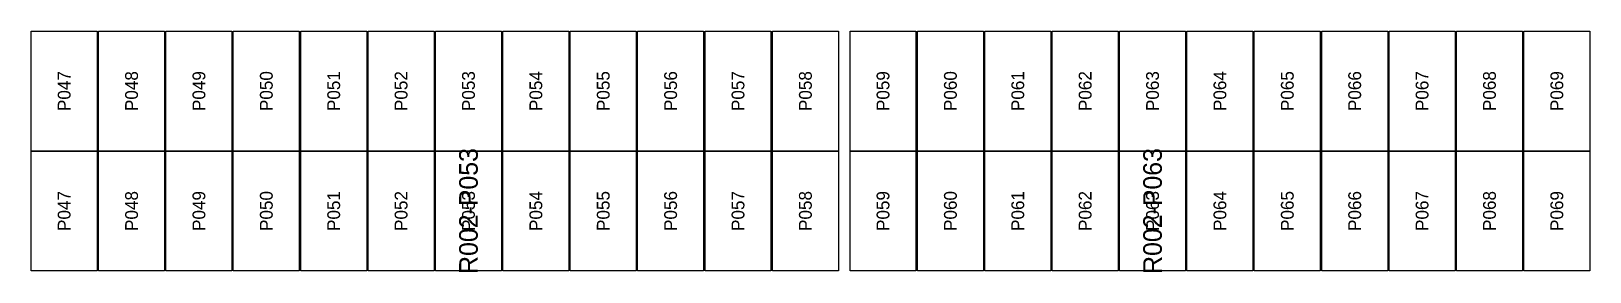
# Model space of a CAD drawing. Extents: x 296295 to 296770, y 651564 to 652121.
# Drawn here: x 296471.49 to 296498.28, y 652116.67 to 652120.81 of the extents above; entities that cross this region are included whole.
import ezdxf
from ezdxf.enums import TextEntityAlignment as Align

# ---------------------------------------------------------------- set-up
doc = ezdxf.new("R2010")
doc.units = 0

msp = doc.modelspace()

# ---------------------------------------------------------------- texts
at = {"layer": 'DEFECT_LABELS'}
for s, p in [('R002-P053', (296479.01, 652117.716)), ('R002-P063', (296490.766, 652117.716))]:
    msp.add_text(s, height=0.32, rotation=90, dxfattribs=at).set_placement(p, align=Align.MIDDLE_CENTER)
at = {"layer": 'PANEL_POSITION'}
for s, p in [('P047', (296472.062, 652119.779)), ('P048', (296473.22, 652119.779)), ('P049', (296474.378, 652119.779)), ('P050', (296475.536, 652119.779)), ('P051', (296476.694, 652119.779)), ('P052', (296477.852, 652119.779)), ('P053', (296479.01, 652119.779)), ('P054', (296480.168, 652119.779)), ('P055', (296481.326, 652119.779)), ('P056', (296482.484, 652119.779)), ('P057', (296483.642, 652119.779)), ('P058', (296484.8, 652119.779)), ('P059', (296486.134, 652119.779)), ('P060', (296487.292, 652119.779)), ('P061', (296488.45, 652119.779)), ('P062', (296489.608, 652119.779)), ('P063', (296490.766, 652119.779)), ('P064', (296491.924, 652119.779)), ('P065', (296493.082, 652119.779)), ('P066', (296494.24, 652119.779)), ('P067', (296495.398, 652119.779)), ('P068', (296496.556, 652119.779)), ('P069', (296497.714, 652119.779)), ('P047', (296472.062, 652117.716)), ('P048', (296473.22, 652117.716)), ('P049', (296474.378, 652117.716)), ('P050', (296475.536, 652117.716)), ('P051', (296476.694, 652117.716)), ('P052', (296477.852, 652117.716)), ('P053', (296479.01, 652117.716)), ('P054', (296480.168, 652117.716)), ('P055', (296481.326, 652117.716)), ('P056', (296482.484, 652117.716)), ('P057', (296483.642, 652117.716)), ('P058', (296484.8, 652117.716)), ('P059', (296486.134, 652117.716)), ('P060', (296487.292, 652117.716)), ('P061', (296488.45, 652117.716)), ('P062', (296489.608, 652117.716)), ('P063', (296490.766, 652117.716)), ('P064', (296491.924, 652117.716)), ('P065', (296493.082, 652117.716)), ('P066', (296494.24, 652117.716)), ('P067', (296495.398, 652117.716)), ('P068', (296496.556, 652117.716)), ('P069', (296497.714, 652117.716))]:
    msp.add_text(s, height=0.22, rotation=90, dxfattribs=at).set_placement(p, align=Align.MIDDLE_CENTER)

# ---------------------------------------------------------------- linework, layer by layer
at = {"layer": 'DEFECTIVE_PANELS'}
for points in [[(296478.443, 652118.748), (296479.577, 652118.748), (296479.577, 652116.685), (296478.443, 652116.685)], [(296490.199, 652118.748), (296491.333, 652118.748), (296491.333, 652116.685), (296490.199, 652116.685)]]:
    msp.add_lwpolyline(points, close=True, dxfattribs=at)
at = {"layer": 'PANELS_MASTER'}
for points in [[(296471.495, 652120.811), (296472.629, 652120.811), (296472.629, 652118.748), (296471.495, 652118.748)], [(296472.653, 652120.811), (296473.787, 652120.811), (296473.787, 652118.748), (296472.653, 652118.748)], [(296473.811, 652120.811), (296474.945, 652120.811), (296474.945, 652118.748), (296473.811, 652118.748)], [(296474.969, 652120.811), (296476.103, 652120.811), (296476.103, 652118.748), (296474.969, 652118.748)], [(296476.127, 652120.811), (296477.261, 652120.811), (296477.261, 652118.748), (296476.127, 652118.748)], [(296477.285, 652120.811), (296478.419, 652120.811), (296478.419, 652118.748), (296477.285, 652118.748)], [(296478.443, 652120.811), (296479.577, 652120.811), (296479.577, 652118.748), (296478.443, 652118.748)], [(296479.601, 652120.811), (296480.735, 652120.811), (296480.735, 652118.748), (296479.601, 652118.748)], [(296480.759, 652120.811), (296481.893, 652120.811), (296481.893, 652118.748), (296480.759, 652118.748)], [(296481.917, 652120.811), (296483.051, 652120.811), (296483.051, 652118.748), (296481.917, 652118.748)], [(296483.075, 652120.811), (296484.209, 652120.811), (296484.209, 652118.748), (296483.075, 652118.748)], [(296484.233, 652120.811), (296485.367, 652120.811), (296485.367, 652118.748), (296484.233, 652118.748)], [(296485.567, 652120.811), (296486.701, 652120.811), (296486.701, 652118.748), (296485.567, 652118.748)], [(296486.725, 652120.811), (296487.859, 652120.811), (296487.859, 652118.748), (296486.725, 652118.748)], [(296487.883, 652120.811), (296489.017, 652120.811), (296489.017, 652118.748), (296487.883, 652118.748)], [(296489.041, 652120.811), (296490.175, 652120.811), (296490.175, 652118.748), (296489.041, 652118.748)], [(296490.199, 652120.811), (296491.333, 652120.811), (296491.333, 652118.748), (296490.199, 652118.748)], [(296491.357, 652120.811), (296492.491, 652120.811), (296492.491, 652118.748), (296491.357, 652118.748)], [(296492.515, 652120.811), (296493.649, 652120.811), (296493.649, 652118.748), (296492.515, 652118.748)], [(296493.673, 652120.811), (296494.807, 652120.811), (296494.807, 652118.748), (296493.673, 652118.748)], [(296494.831, 652120.811), (296495.965, 652120.811), (296495.965, 652118.748), (296494.831, 652118.748)], [(296495.989, 652120.811), (296497.123, 652120.811), (296497.123, 652118.748), (296495.989, 652118.748)], [(296497.147, 652120.811), (296498.281, 652120.811), (296498.281, 652118.748), (296497.147, 652118.748)], [(296471.495, 652118.748), (296472.629, 652118.748), (296472.629, 652116.685), (296471.495, 652116.685)], [(296472.653, 652118.748), (296473.787, 652118.748), (296473.787, 652116.685), (296472.653, 652116.685)], [(296473.811, 652118.748), (296474.945, 652118.748), (296474.945, 652116.685), (296473.811, 652116.685)], [(296474.969, 652118.748), (296476.103, 652118.748), (296476.103, 652116.685), (296474.969, 652116.685)], [(296476.127, 652118.748), (296477.261, 652118.748), (296477.261, 652116.685), (296476.127, 652116.685)], [(296477.285, 652118.748), (296478.419, 652118.748), (296478.419, 652116.685), (296477.285, 652116.685)], [(296479.601, 652118.748), (296480.735, 652118.748), (296480.735, 652116.685), (296479.601, 652116.685)], [(296480.759, 652118.748), (296481.893, 652118.748), (296481.893, 652116.685), (296480.759, 652116.685)], [(296481.917, 652118.748), (296483.051, 652118.748), (296483.051, 652116.685), (296481.917, 652116.685)], [(296483.075, 652118.748), (296484.209, 652118.748), (296484.209, 652116.685), (296483.075, 652116.685)], [(296484.233, 652118.748), (296485.367, 652118.748), (296485.367, 652116.685), (296484.233, 652116.685)], [(296485.567, 652118.748), (296486.701, 652118.748), (296486.701, 652116.685), (296485.567, 652116.685)], [(296486.725, 652118.748), (296487.859, 652118.748), (296487.859, 652116.685), (296486.725, 652116.685)], [(296487.883, 652118.748), (296489.017, 652118.748), (296489.017, 652116.685), (296487.883, 652116.685)], [(296489.041, 652118.748), (296490.175, 652118.748), (296490.175, 652116.685), (296489.041, 652116.685)], [(296491.357, 652118.748), (296492.491, 652118.748), (296492.491, 652116.685), (296491.357, 652116.685)], [(296492.515, 652118.748), (296493.649, 652118.748), (296493.649, 652116.685), (296492.515, 652116.685)], [(296493.673, 652118.748), (296494.807, 652118.748), (296494.807, 652116.685), (296493.673, 652116.685)], [(296494.831, 652118.748), (296495.965, 652118.748), (296495.965, 652116.685), (296494.831, 652116.685)], [(296495.989, 652118.748), (296497.123, 652118.748), (296497.123, 652116.685), (296495.989, 652116.685)], [(296497.147, 652118.748), (296498.281, 652118.748), (296498.281, 652116.685), (296497.147, 652116.685)]]:
    msp.add_lwpolyline(points, close=True, dxfattribs=at)

msp.set_redraw_order([(e.dxf.handle, doc.entitydb.next_handle()) for e in msp.query("TEXT MTEXT ATTDEF DIMENSION ARC_DIMENSION")])  # texts and dimensions are drawn at this point

doc.saveas('drawing.dxf')
